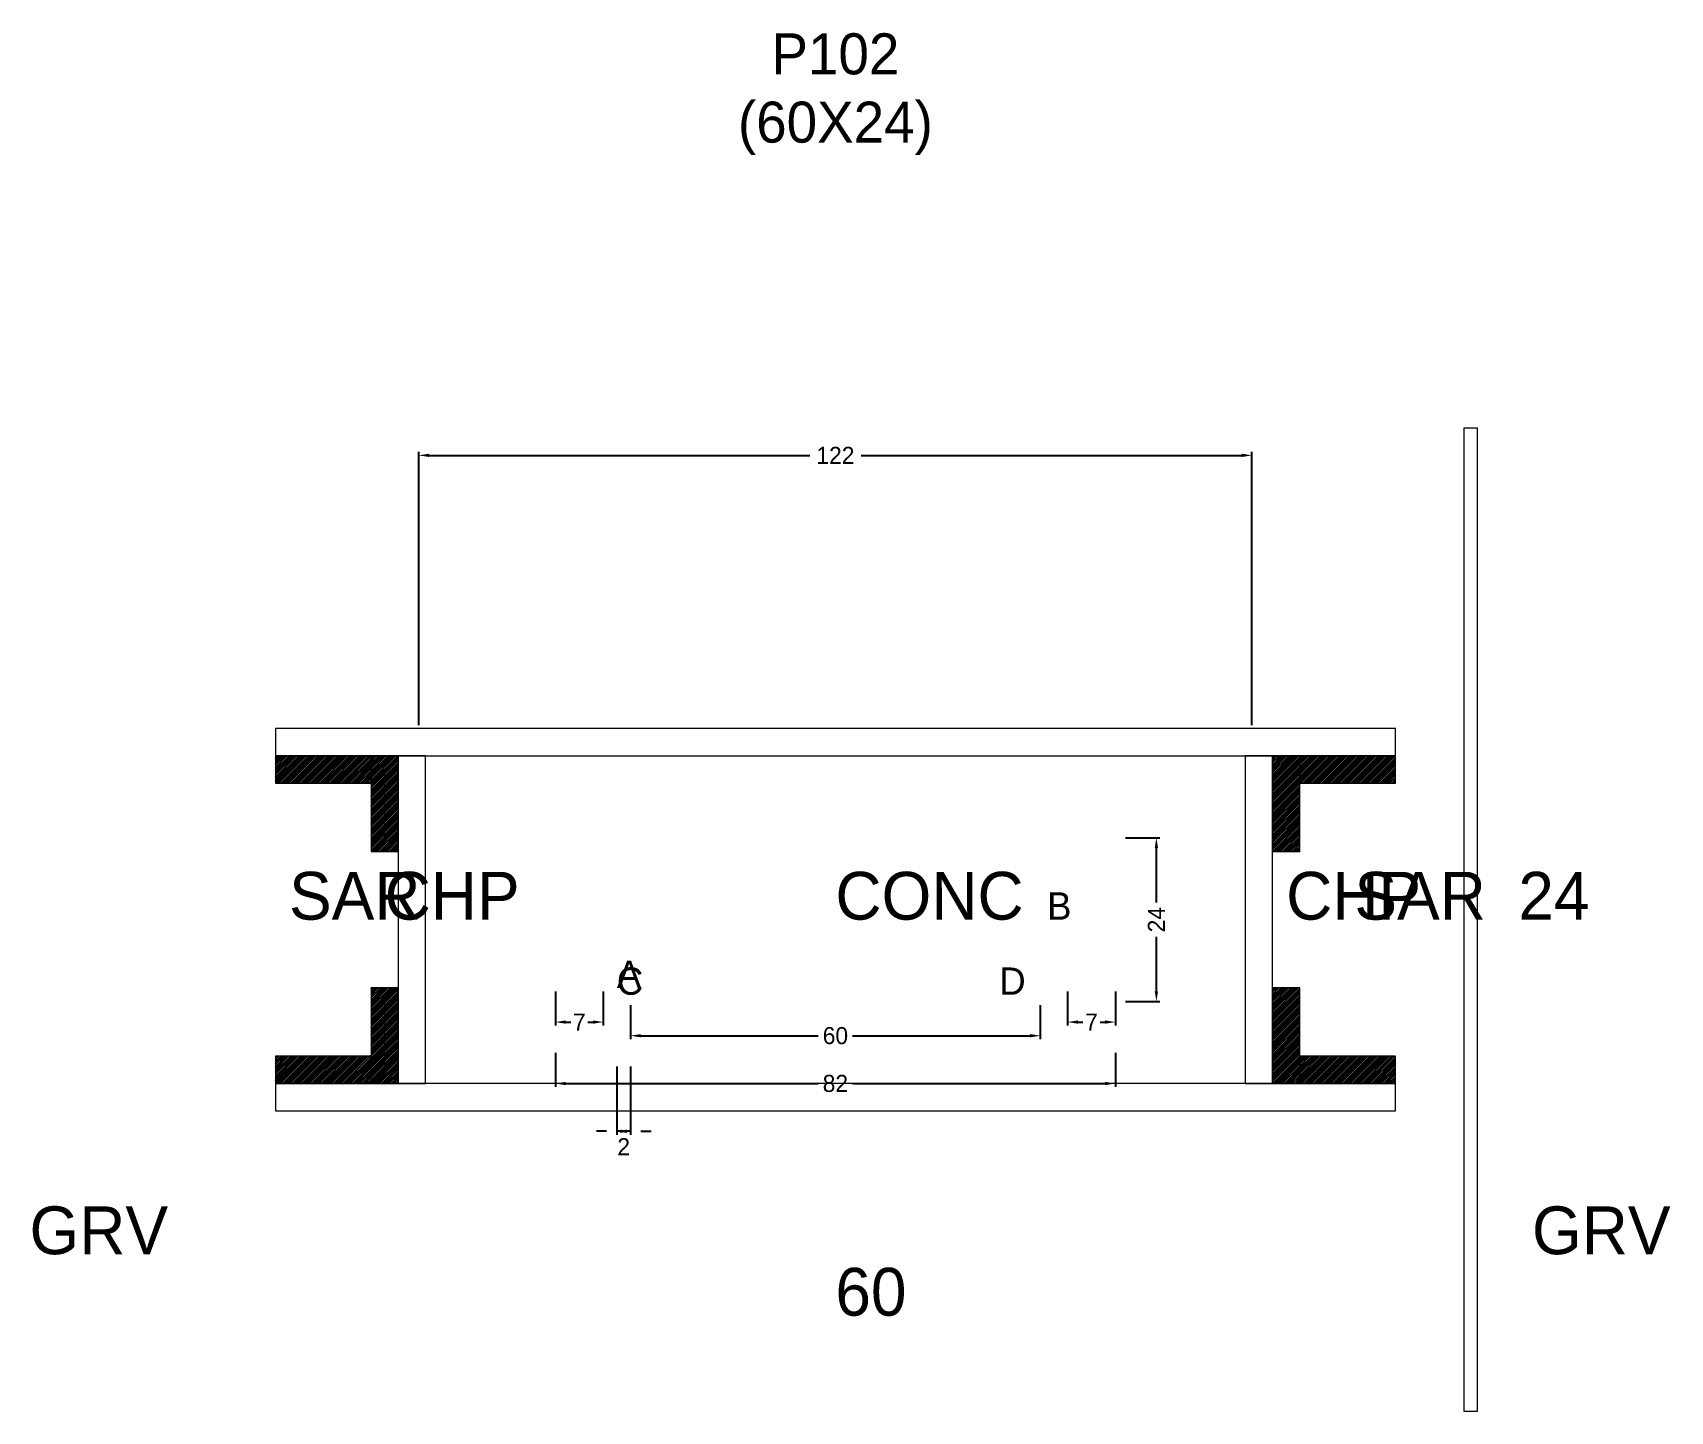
# Model space of a CAD drawing. Header units: centimetres. Extents: x -10500 to 4219, y -386 to 295.
# Drawn here: x -117.5 to 122.2, y 68 to 269.9 of the extents above; entities that cross this region are included whole.
import ezdxf

# ---------------------------------------------------------------- set-up
doc = ezdxf.new("R2010")
doc.units = ezdxf.units.CM
for name, color, linetype in [('COTA', 241, 'Continuous'), ('Hachura', 251, 'Continuous'), ('NOMENCLATURA', 7, 'Continuous'), ('SARRAFO', 251, 'Continuous'), ('Texto Seção', 7, 'Continuous')]:
    doc.layers.add(name, color=color, linetype=linetype)
doc.dimstyles.new('cotax2', dxfattribs={"dimtxt": 2.5, "dimasz": 1.5, "dimexe": 0.5, "dimexo": 0.5, "dimgap": 0.5, "dimtad": 1, "dimcen": 2.5, "dimazin": 3, "dimtfac": 1, "dimtmove": 0, "dimatfit": 3})

msp = doc.modelspace()

# ---------------------------------------------------------------- texts
at = {"layer": 'NOMENCLATURA'}
for s, p in [('B', (31, 140)), ('A', (-32, 130)), ('C', (-32, 129)), ('D', (24, 129))]:
    msp.add_text(s, height=4, dxfattribs=at).set_placement(p)
at = {"layer": 'NOMENCLATURA', "insert": (0, 252), "char_height": 6, "attachment_point": 8}
msp.add_mtext('P102\\P(60X24)', dxfattribs=at)
at = {"layer": 'Texto Seção'}
for s, p in [('SAR', (-80, 140)), ('CHP', (-66, 140)), ('CONC', (0, 140)), ('CHP', (66, 140)), ('SAR', (76, 140)), ('24', (100, 140)), ('GRV', (-118, 91)), ('GRV', (102, 91)), ('60', (0, 82))]:
    msp.add_text(s, height=7, dxfattribs=at).set_placement(p)

# ---------------------------------------------------------------- blocks, each defined once
blk = doc.blocks.new('_CLOSEDFILLED')
at = {"color": 0, "linetype": 'BYBLOCK'}
blk.add_solid([(-1, 0.16), (0, 0), (-1, -0.16)], dxfattribs=at)
blk = doc.blocks.new('*D14')
for p, q in [((-41, 120.5), (-41, 115.5)), ((41, 120.5), (41, 115.5)), ((-39.5, 116), (-2.5, 116)), ((2.5, 116), (39.5, 116))]:
    blk.add_line(p, q)
at = {"layer": 'Defpoints'}
for p in [(-41, 121), (41, 121), (-41, 116)]:
    blk.add_point(p, dxfattribs=at)
at = {"layer": 'COTA', "xscale": 1.5, "yscale": 1.5, "rotation": 180}
blk.add_blockref('_CLOSEDFILLED', (-41, 116), dxfattribs=at)
at = {"layer": 'COTA', "xscale": 1.5, "yscale": 1.5}
blk.add_blockref('_CLOSEDFILLED', (41, 116), dxfattribs=at)
at = {"layer": 'COTA', "insert": (0, 116), "char_height": 2.5, "attachment_point": 5}
blk.add_mtext('82', dxfattribs=at)
blk = doc.blocks.new('*D15')
for p, q in [((-30, 127.5), (-30, 122.5)), ((30, 127.5), (30, 122.5)), ((-28.5, 123), (-2.5, 123)), ((2.5, 123), (28.5, 123))]:
    blk.add_line(p, q)
at = {"layer": 'Defpoints'}
for p in [(-30, 128), (30, 128), (-30, 123)]:
    blk.add_point(p, dxfattribs=at)
at = {"layer": 'COTA', "xscale": 1.5, "yscale": 1.5, "rotation": 180}
blk.add_blockref('_CLOSEDFILLED', (-30, 123), dxfattribs=at)
at = {"layer": 'COTA', "xscale": 1.5, "yscale": 1.5}
blk.add_blockref('_CLOSEDFILLED', (30, 123), dxfattribs=at)
at = {"layer": 'COTA', "insert": (0, 123), "char_height": 2.5, "attachment_point": 5}
blk.add_mtext('60', dxfattribs=at)
blk = doc.blocks.new('*D16')
for p, q in [((42.5, 152), (47.5, 152)), ((47, 142.5), (47, 150.5)), ((47, 129.5), (47, 137.5)), ((42.5, 128), (47.5, 128))]:
    blk.add_line(p, q)
at = {"layer": 'Defpoints'}
for p in [(42, 152), (42, 128), (47, 128)]:
    blk.add_point(p, dxfattribs=at)
at = {"layer": 'COTA', "xscale": 1.5, "yscale": 1.5}
for p, rotation in [((47, 152), 90), ((47, 128), 270)]:
    blk.add_blockref('_CLOSEDFILLED', p, dxfattribs=dict(at, rotation=rotation))
at = {"layer": 'COTA', "insert": (47, 140), "char_height": 2.5, "attachment_point": 5, "rotation": 90}
blk.add_mtext('24', dxfattribs=at)
blk = doc.blocks.new('*D17')
for p, q in [((-41, 129.5), (-41, 124.5)), ((-34, 129.5), (-34, 124.5)), ((-39.5, 125), (-38.75, 125)), ((-36.25, 125), (-35.5, 125))]:
    blk.add_line(p, q)
at = {"layer": 'Defpoints'}
for p in [(-41, 130), (-34, 130), (-41, 125)]:
    blk.add_point(p, dxfattribs=at)
at = {"layer": 'COTA', "xscale": 1.5, "yscale": 1.5, "rotation": 180}
blk.add_blockref('_CLOSEDFILLED', (-41, 125), dxfattribs=at)
at = {"layer": 'COTA', "xscale": 1.5, "yscale": 1.5}
blk.add_blockref('_CLOSEDFILLED', (-34, 125), dxfattribs=at)
at = {"layer": 'COTA', "insert": (-37.5, 125), "char_height": 2.5, "attachment_point": 5}
blk.add_mtext('7', dxfattribs=at)
blk = doc.blocks.new('*D18')
for p, q in [((34, 129.5), (34, 124.5)), ((41, 129.5), (41, 124.5)), ((35.5, 125), (36.25, 125)), ((38.75, 125), (39.5, 125))]:
    blk.add_line(p, q)
at = {"layer": 'Defpoints'}
for p in [(34, 130), (41, 130), (34, 125)]:
    blk.add_point(p, dxfattribs=at)
at = {"layer": 'COTA', "xscale": 1.5, "yscale": 1.5, "rotation": 180}
blk.add_blockref('_CLOSEDFILLED', (34, 125), dxfattribs=at)
at = {"layer": 'COTA', "xscale": 1.5, "yscale": 1.5}
blk.add_blockref('_CLOSEDFILLED', (41, 125), dxfattribs=at)
at = {"layer": 'COTA', "insert": (37.5, 125), "char_height": 2.5, "attachment_point": 5}
blk.add_mtext('7', dxfattribs=at)
blk = doc.blocks.new('*D19')
for p, q in [((-61, 168.5), (-61, 208.5)), ((-59.5, 208), (-3.75, 208)), ((3.75, 208), (59.5, 208)), ((61, 168.5), (61, 208.5))]:
    blk.add_line(p, q)
at = {"layer": 'Defpoints'}
for p in [(-61, 208), (-61, 168), (61, 168)]:
    blk.add_point(p, dxfattribs=at)
at = {"layer": 'COTA', "xscale": 1.5, "yscale": 1.5, "rotation": 180}
blk.add_blockref('_CLOSEDFILLED', (-61, 208), dxfattribs=at)
at = {"layer": 'COTA', "xscale": 1.5, "yscale": 1.5}
blk.add_blockref('_CLOSEDFILLED', (61, 208), dxfattribs=at)
at = {"layer": 'COTA', "insert": (0, 208), "char_height": 2.5, "attachment_point": 5}
blk.add_mtext('122', dxfattribs=at)

# ---------------------------------------------------------------- dimensions: what is measured, and where the dimension line sits
at = {"layer": 'COTA'}
for base, p1, p2, picture, middle in [((-61, 208), (-61, 168), (61, 168), '*D19', (0, 208)), ((-41, 125), (-41, 130), (-34, 130), '*D17', (-37.5, 125)), ((34, 125), (34, 130), (41, 130), '*D18', (37.5, 125)), ((-30, 123), (-30, 128), (30, 128), '*D15', (0, 123)), ((-41, 116), (-41, 121), (41, 121), '*D14', (0, 116))]:
    dim = msp.add_linear_dim(base=base, p1=p1, p2=p2, dimstyle='cotax2', dxfattribs=at)
    dim.commit()
    dim.dimension.update_dxf_attribs({"geometry": picture, "text_midpoint": middle})
dim = msp.add_linear_dim(base=(47, 128), p1=(42, 128), p2=(42, 152), angle=90, dimstyle='cotax2', dxfattribs=at)
dim.commit()
dim.dimension.update_dxf_attribs({"geometry": '*D16', "text_midpoint": (47, 140)})
msp.add_linear_dim(base=(-30, 109), p1=(-30, 119), p2=(-32, 119), dimstyle='cotax2', dxfattribs=at).render()

# ---------------------------------------------------------------- hatches: boundary and pattern name
at = {"layer": 'SARRAFO'}
h = msp.add_hatch(dxfattribs=at)
h.set_pattern_fill('SOLID', scale=2)
h.paths.add_polyline_path([(-82, 160), (-68, 160), (-68, 164), (-82, 164)])
h = msp.add_hatch(dxfattribs=at)
h.set_pattern_fill('SOLID', scale=2)
h.paths.add_polyline_path([(-68, 150), (-64, 150), (-64, 164), (-68, 164)])
h = msp.add_hatch(dxfattribs=at)
h.set_pattern_fill('SOLID', scale=2)
h.paths.add_polyline_path([(64, 150), (68, 150), (68, 164), (64, 164)])
h = msp.add_hatch(dxfattribs=at)
h.set_pattern_fill('SOLID', scale=2)
h.paths.add_polyline_path([(68, 160), (82, 160), (82, 164), (68, 164)])
h = msp.add_hatch(dxfattribs=at)
h.set_pattern_fill('SOLID', scale=2)
h.paths.add_polyline_path([(-68, 116), (-64, 116), (-64, 130), (-68, 130)])
h = msp.add_hatch(dxfattribs=at)
h.set_pattern_fill('SOLID', scale=2)
h.paths.add_polyline_path([(64, 116), (68, 116), (68, 130), (64, 130)])
h = msp.add_hatch(dxfattribs=at)
h.set_pattern_fill('SOLID', scale=2)
h.paths.add_polyline_path([(-82, 116), (-68, 116), (-68, 120), (-82, 120)])
h = msp.add_hatch(dxfattribs=at)
h.set_pattern_fill('SOLID', scale=2)
h.paths.add_polyline_path([(68, 116), (82, 116), (82, 120), (68, 120)])

# ---------------------------------------------------------------- linework, layer by layer
at = {"layer": 'Hachura', "lineweight": 13}
msp.add_lwpolyline([(92, 68), (94, 68), (94, 212), (92, 212)], close=True, dxfattribs=at)
at = {"layer": 'Hachura', "lineweight": 18}
for points in [[(-82, 164), (82, 164), (82, 168), (-82, 168)], [(-64, 116), (-60, 116), (-60, 164), (-64, 164)], [(60, 116), (64, 116), (64, 164), (60, 164)], [(-82, 112), (82, 112), (82, 116), (-82, 116)]]:
    msp.add_lwpolyline(points, close=True, dxfattribs=at)
at = {"layer": 'SARRAFO', "lineweight": 13}
for points in [[(-82, 160), (-68, 160), (-68, 164), (-82, 164)], [(-68, 150), (-64, 150), (-64, 164), (-68, 164)], [(64, 150), (68, 150), (68, 164), (64, 164)], [(68, 160), (82, 160), (82, 164), (68, 164)], [(-68, 116), (-64, 116), (-64, 130), (-68, 130)], [(64, 116), (68, 116), (68, 130), (64, 130)], [(-82, 116), (-68, 116), (-68, 120), (-82, 120)], [(68, 116), (82, 116), (82, 120), (68, 120)]]:
    msp.add_lwpolyline(points, close=True, dxfattribs=at)

msp.set_redraw_order([(e.dxf.handle, doc.entitydb.next_handle()) for e in msp.query("TEXT MTEXT ATTDEF DIMENSION ARC_DIMENSION")])  # texts and dimensions are drawn at this point

doc.saveas('drawing.dxf')
